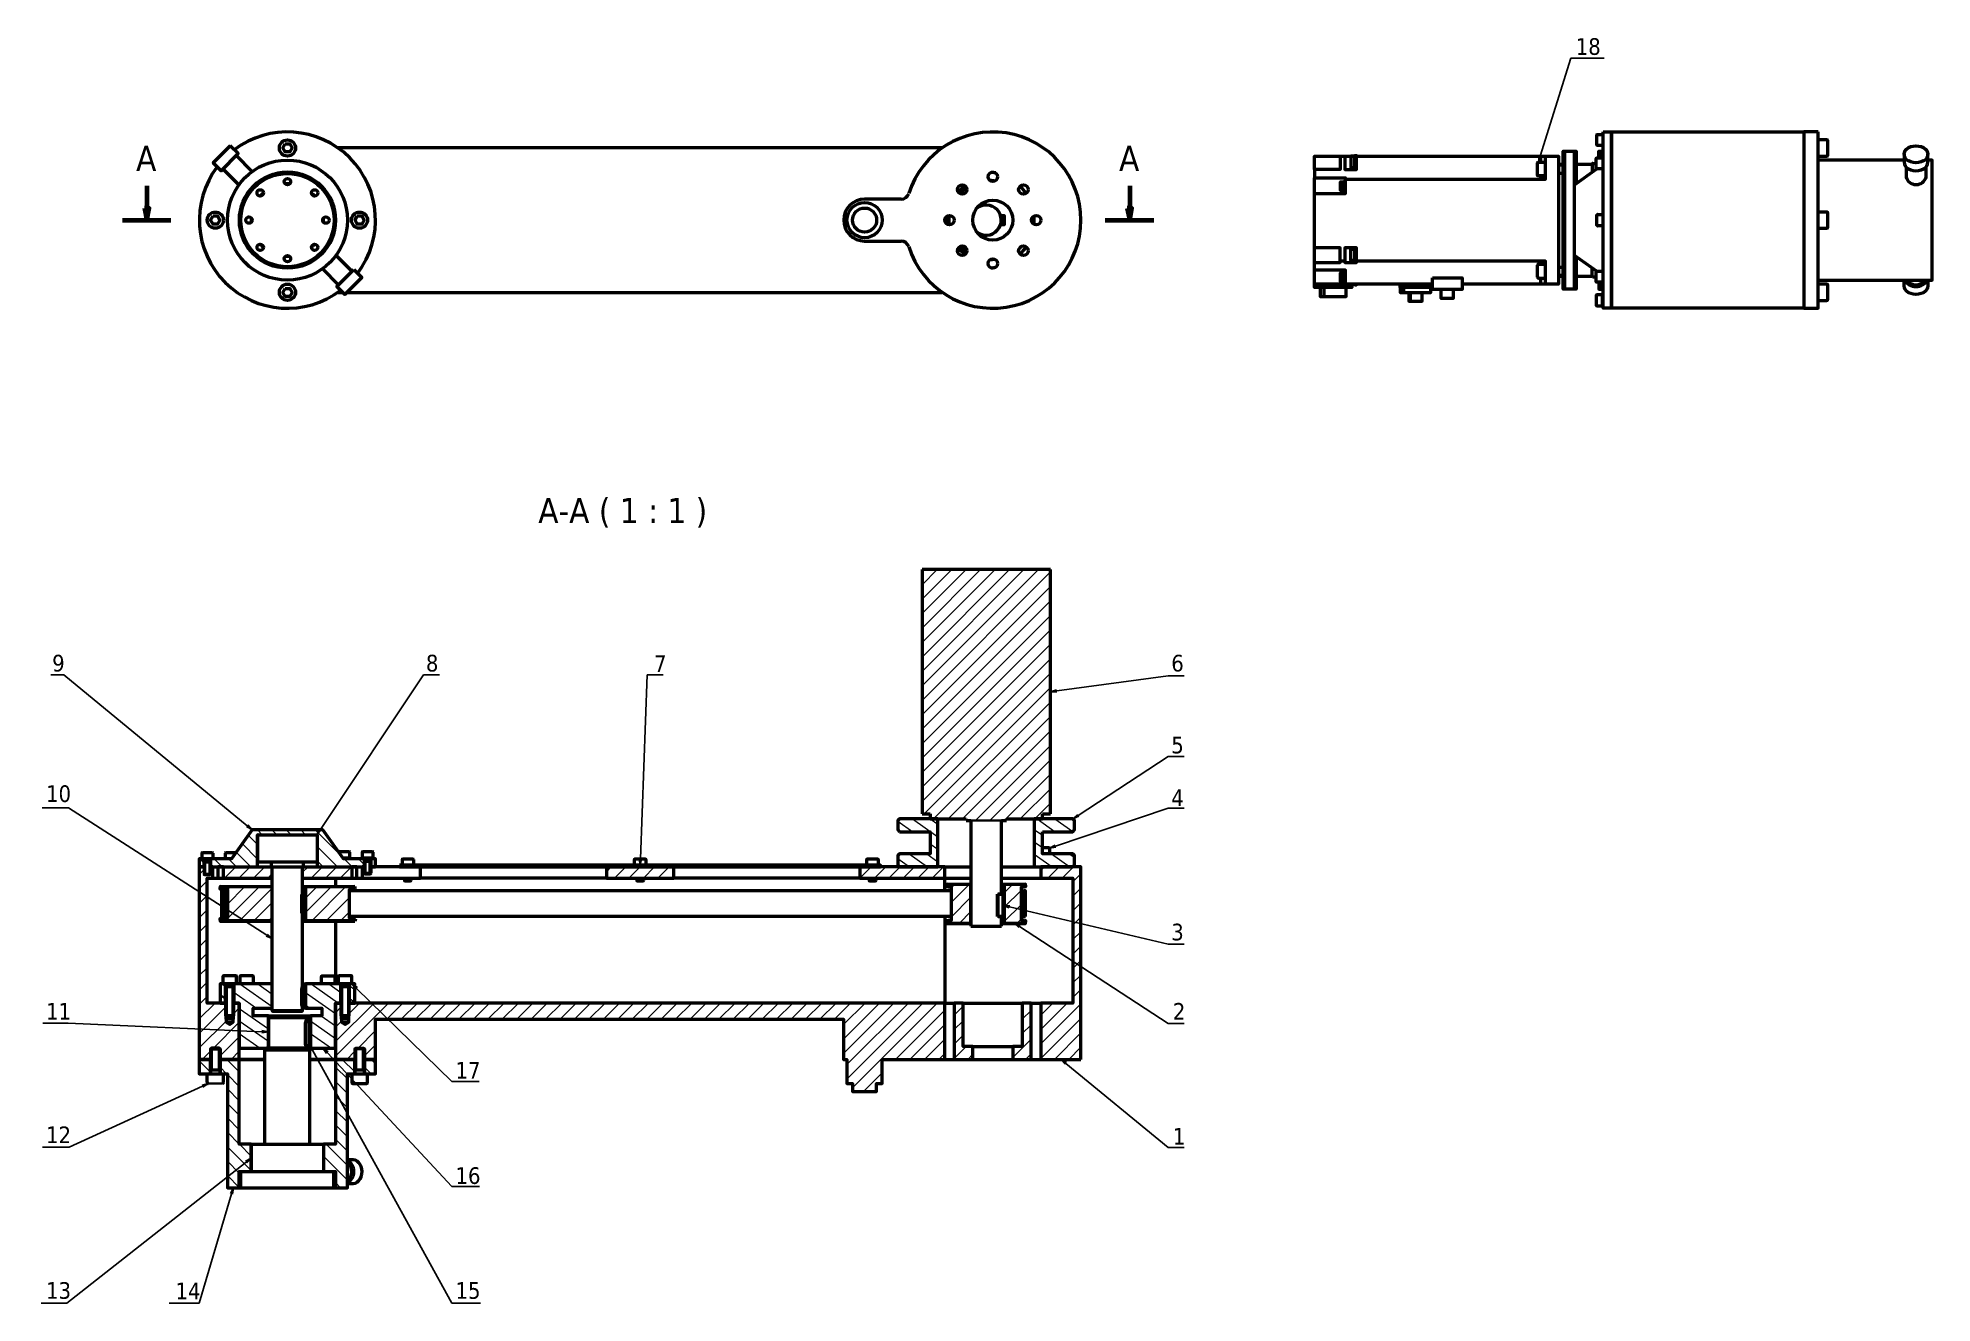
# Model space of a CAD drawing. Header units: millimetres. Extents: x 220 to 3754, y 460 to 2819.
import ezdxf
from ezdxf import colors
from ezdxf.entities.mleader import LeaderData, LeaderLine
from ezdxf.math import Vec2, Vec3

# ---------------------------------------------------------------- set-up
doc = ezdxf.new("R2010")
doc.units = ezdxf.units.MM
doc.layers.add('Nét mảnh', color=130, linetype='Continuous', lineweight=13)
doc.layers.add('Nét đậm', color=7, linetype='Continuous', lineweight=35)
doc.styles.add('PDF Tahoma', font='tahoma.ttf')
pattern_1 = [(45, (-56349.049, -12721.691), (-13.470384, 13.470384), [])]
pattern_2 = [(145, (-56349.049, -12721.691), (-10.926631, -15.6048464), [])]
pattern_3 = [(135, (-56349.049, -12721.691), (-13.470384, -13.470384), [])]

msp = doc.modelspace()

# ---------------------------------------------------------------- texts
at = {"layer": 'Nét đậm', "attachment_point": 4, "style": 'PDF Tahoma'}
for s, insert, char_height in [('18', (3089.1, 2802.3), 31.06), ('A', (403.6, 2594.2), 46.8), ('A', (2237.2, 2594.2), 46.8), ('A-A ( 1 : 1 )', (1153.8, 1933.4), 46.799), ('9', (247, 1652.8), 31.1), ('8', (944.2, 1652.8), 31.1), ('7', (1369.7, 1652.2), 31.1), ('6', (2334.6, 1652.8), 31.1), ('5', (2334.6, 1500.1), 31.1), ('10', (235.6, 1409.5), 31.06), ('4', (2334.6, 1402.1), 31.1), ('3', (2334.6, 1151.5), 31.1), ('11', (235.6, 1004), 31.06), ('2', (2337.5, 1004), 31.1), ('17', (999.4, 894), 31.06), ('12', (235.6, 773.8), 31.06), ('1', (2337.5, 771), 31.1), ('16', (999.4, 697.5), 31.06), ('13', (235.6, 483.3), 31.06), ('14', (477.1, 482.7), 31.06), ('15', (999.4, 483.3), 31.06)]:
    msp.add_mtext(s, dxfattribs=dict(at, insert=insert, char_height=char_height))

# ---------------------------------------------------------------- blocks, each defined once
blk = doc.blocks.new('_Open')
at = {"color": 0, "linetype": 'ByBlock', "lineweight": -2}
for p, q in [((-1, 0.17), (0, 0)), ((-1, -0.17), (0, 0)), ((0, 0), (-1, 0))]:
    blk.add_line(p, q, dxfattribs=at)

# ---------------------------------------------------------------- hatches: boundary and pattern name
at = {"layer": 'Nét mảnh', "true_color": 0x58ba48}
h = msp.add_hatch(dxfattribs=at)
h.set_pattern_fill('ANSI31', color=85, scale=6)
h.set_pattern_definition(pattern_1)
h.paths.add_polyline_path([(2109.1, 1827.6), (1869.8, 1827.6), (1869.8, 1371.9), (1884.6, 1371.9), (1884.6, 1362.8), (1951.9, 1362.8), (1951.9, 1359.9), (1961, 1359.9), (2017.9, 1359.9), (2027, 1359.9), (2027, 1362.8), (2094.3, 1362.8), (2094.3, 1371.9), (2109.1, 1371.9)])
h = msp.add_hatch(dxfattribs=at)
h.set_pattern_fill('ANSI31', color=85, scale=6, angle=100)
h.set_pattern_definition(pattern_2)
h.paths.add_polyline_path([(1884.6, 1338.9), (1884.6, 1297.3), (1827.7, 1297.3), (1824.8, 1294.4), (1824.8, 1276.2), (1827.7, 1273.4), (1899.4, 1273.4), (1899.4, 1362.8), (1827.7, 1362.8), (1824.8, 1359.9), (1824.8, 1342.3), (1827.7, 1338.9)])
h.paths.add_polyline_path([(2150.7, 1338.9), (2154.1, 1342.3), (2154.1, 1359.9), (2150.7, 1362.8), (2078.9, 1362.8), (2078.9, 1273.4), (2150.7, 1273.4), (2154.1, 1276.2), (2154.1, 1294.4), (2150.7, 1297.3), (2094.3, 1297.3), (2094.3, 1338.9)])
h = msp.add_hatch(dxfattribs=at)
h.set_pattern_fill('ANSI31', color=85, scale=6, angle=90)
h.set_pattern_definition(pattern_3)
h.paths.add_polyline_path([(581.3, 1288.2), (542.9, 1288.2, 0.413935), (542.6, 1287.9), (542.6, 1273.4), (630.3, 1273.4), (630.3, 1333.2), (631.5, 1333.2), (740.3, 1333.2), (741.4, 1333.2), (741.4, 1273.4), (829.7, 1273.4), (829.7, 1288.2), (790.4, 1288.2), (751.7, 1342.3), (620.1, 1342.3)])
h = msp.add_hatch(dxfattribs=at)
h.set_pattern_fill('ANSI31', color=85, scale=6, angle=90)
h.set_pattern_definition(pattern_3)
h.paths.add_polyline_path([(521.5, 1273.4), (530.6, 1273.4), (530.6, 1287.9, 0.414453), (530.4, 1288.2), (526.1, 1288.2), (521.5, 1288.2)])
h = msp.add_hatch(dxfattribs=at)
h.set_pattern_fill('ANSI31', color=85, scale=6)
h.set_pattern_definition(pattern_1)
h.paths.add_polyline_path([(572.2, 989.1), (570.5, 989.1), (570.5, 1019.3), (560.3, 1019.3), (536.3, 1019.3), (536.3, 1227.2), (521.5, 1236.6), (521.5, 914.5), (542.6, 914.5), (542.6, 933.9), (544.3, 935.6), (551.1, 935.6), (558.6, 935.6), (560.3, 933.9), (560.3, 914.5), (596.1, 914.5), (596.1, 1019.3), (585.9, 1019.3), (585.9, 989.1), (584.2, 989.1), (584.2, 983.4), (578.5, 979.4), (572.2, 983.4)])
h.paths.add_polyline_path([(536.3, 1252.3), (545.4, 1252.3), (545.4, 1273.4), (543.2, 1273.4), (542.6, 1272.8), (542.6, 1259.7), (540.9, 1258.5), (531.8, 1258.5), (530.6, 1259.7), (530.6, 1273.4), (521.5, 1273.4), (521.5, 1236.6), (536.3, 1227.2)])
h.paths.add_polyline_path([(657.7, 1273.4), (656, 1273.4), (630.3, 1273.4), (566.5, 1273.4), (566.5, 1252.3), (657.7, 1252.3)])
h.paths.add_polyline_path([(805.8, 1273.4), (741.4, 1273.4), (715.8, 1273.4), (714.1, 1273.4), (714.1, 1252.3), (805.8, 1252.3)])
h = msp.add_hatch(dxfattribs=at)
h.set_pattern_fill('ANSI31', color=85, scale=6, angle=90)
h.set_pattern_definition(pattern_3)
h.paths.add_polyline_path([(850.2, 1288.2), (841.7, 1288.2), (841.7, 1273.4), (850.2, 1273.4)])
h = msp.add_hatch(dxfattribs=at)
h.set_pattern_fill('ANSI31', color=85, scale=6, angle=90)
h.set_pattern_definition(pattern_3)
h.paths.add_polyline_path([(1792.4, 1276.2), (895.2, 1276.2), (895.2, 1273.4), (1792.4, 1273.4)])
h = msp.add_hatch(dxfattribs=at)
h.set_pattern_fill('ANSI31', color=85, scale=6)
h.set_pattern_definition(pattern_1)
h.paths.add_polyline_path([(1406.7, 1252.3), (1406.7, 1273.4), (1280.8, 1273.4), (1280.8, 1252.3)])
h = msp.add_hatch(dxfattribs=at)
h.set_pattern_fill('ANSI31', color=85, scale=6)
h.set_pattern_definition(pattern_1)
h.paths.add_polyline_path([(1753.6, 1273.4), (1753.6, 1252.3), (1912, 1252.3), (1912, 1273.4)])
h.paths.add_polyline_path([(2166, 1273.4), (2091.4, 1273.4), (2091.4, 1252.3), (2151.2, 1252.3), (2151.2, 1019.3), (2091.4, 1019.3), (2091.4, 914.5), (2166, 914.5)])
h = msp.add_hatch(dxfattribs=at)
h.set_pattern_fill('ANSI31', color=85, scale=6)
h.set_pattern_definition(pattern_1)
h.paths.add_polyline_path([(801.8, 1231.2), (806.2, 1231.2), (812.6, 1232.3), (811.5, 1236.9), (805.8, 1235.8), (719.8, 1235.8), (719.8, 1173.1), (805.8, 1173.1), (811.5, 1172), (812.6, 1176.5), (806.2, 1177.7), (801.8, 1177.7)])
h.paths.add_polyline_path([(657.7, 1235.8), (566, 1235.8), (560.3, 1236.9), (559.7, 1232.3), (566, 1231.2), (573.9, 1231.2), (573.9, 1203.5), (622.1, 1173.1), (657.7, 1173.1)])
h.paths.add_polyline_path([(573.9, 1203.5), (573.9, 1177.7), (565.4, 1177.7), (559.7, 1176.5), (560.3, 1172), (566, 1173.1), (622.1, 1173.1)])
h = msp.add_hatch(dxfattribs=at)
h.set_pattern_fill('ANSI31', color=85, scale=6)
h.set_pattern_definition(pattern_1)
h.paths.add_polyline_path([(1961, 1240.3), (1919.4, 1240.3), (1916, 1240.9), (1914.8, 1236.9), (1918.8, 1235.8), (1923.9, 1235.8), (1923.9, 1173.1), (1918.8, 1173.1), (1914.8, 1172.5), (1916, 1168), (1919.4, 1168.5), (1961, 1168.5)])
h.paths.add_polyline_path([(2055, 1235.8), (2060.1, 1235.8), (2063.5, 1236.9), (2062.9, 1240.9), (2059.5, 1240.3), (2023.1, 1240.3), (2023.1, 1168.5), (2059.5, 1168.5), (2062.9, 1168), (2063.5, 1172.5), (2060.1, 1173.1), (2059.5, 1173.1), (2055, 1173.1)])
h = msp.add_hatch(dxfattribs=at)
h.set_pattern_fill('ANSI31', color=85, scale=6, angle=90)
h.set_pattern_definition(pattern_3)
h.paths.add_polyline_path([(566, 1208.5), (563.1, 1210.3), (563.1, 1180.5), (566, 1180.5)])
h = msp.add_hatch(dxfattribs=at)
h.set_pattern_fill('ANSI31', color=85, scale=6, angle=100)
h.set_pattern_definition(pattern_2)
h.paths.add_polyline_path([(657.7, 1055.2), (591, 1055.2), (588.2, 1055.2), (585.9, 1053.5), (585.9, 1019.3), (596.1, 1019.3), (596.1, 935.6), (646.8, 935.6), (650.3, 935.6), (650.3, 992), (650.3, 995.4), (621.8, 995.4), (621.8, 1010.2), (657.7, 1010.2)])
h = msp.add_hatch(dxfattribs=at)
h.set_pattern_fill('ANSI31', color=85, scale=6, angle=100)
h.set_pattern_definition(pattern_2)
h.paths.add_polyline_path([(785.8, 1054.9, 0.411649), (785.5, 1055.2), (780.7, 1055.2), (719.8, 1055.2), (719.8, 1010.2), (749.9, 1010.2), (749.9, 995.4), (728.9, 995.4), (728.9, 935.6), (775.6, 935.6), (775.6, 1019.3), (785.8, 1019.3)])
h.paths.add_polyline_path([(811.5, 1055.2), (806.3, 1055.2), (801.5, 1055.2, 0.416978), (801.2, 1054.9), (801.2, 1019.3), (810.9, 1019.3), (811.5, 1019.9)])
h = msp.add_hatch(dxfattribs=at)
h.set_pattern_fill('ANSI31', color=85, scale=6)
h.set_pattern_definition(pattern_1)
h.paths.add_polyline_path([(850.2, 989.1), (862.5, 989.1), (836.7, 1019.3), (801.2, 1019.3), (801.2, 996.5), (801.2, 989.1), (799.5, 989.1), (799.5, 983.4), (793.8, 979.4), (787.5, 983.4), (787.5, 989.1), (785.8, 989.1), (785.8, 1019.3), (775.6, 1019.3), (775.6, 935.6), (775.6, 914.5), (811.5, 914.5), (811.5, 933.9), (813.2, 935.6), (820.6, 935.6), (827.4, 935.6), (829.7, 933.9), (829.7, 914.5), (850.2, 914.5)])
h.paths.add_polyline_path([(801.2, 996.5), (799.5, 995.4), (799.5, 989.1), (801.2, 989.1)], flags=17)
h.paths.add_polyline_path([(787.5, 995.4), (785.8, 996.5), (785.8, 989.1), (787.5, 989.1)], flags=17)
h.paths.add_polyline_path([(1912, 1019.3), (836.7, 1019.3), (862.5, 989.1), (1723.4, 989.1), (1723.4, 914.5), (1729.7, 914.5), (1729.7, 869.5), (1740, 869.5), (1740, 854.7), (1785, 854.7), (1785, 869.5), (1795.2, 869.5), (1795.2, 914.5), (1912, 914.5)])
h = msp.add_hatch(dxfattribs=at)
h.set_pattern_fill('ANSI31', color=85, scale=6)
h.set_pattern_definition(pattern_1)
h.paths.add_polyline_path([(2056.7, 938.4), (2039, 938.4), (2039, 914.5), (2073.2, 914.5), (2073.2, 1019.3), (2056.7, 1019.3)])
h.paths.add_polyline_path([(1946.2, 1019.3), (1929.6, 1019.3), (1929.6, 914.5), (1964.4, 914.5), (1964.4, 938.4), (1946.2, 938.4)])
h = msp.add_hatch(dxfattribs=at)
h.set_pattern_fill('ANSI31', color=85, scale=6, angle=90)
h.set_pattern_definition(pattern_3)
h.paths.add_polyline_path([(573.9, 887.7), (573.9, 675.2), (596.1, 675.2), (596.1, 705.4), (599, 705.4), (618.4, 705.4), (618.4, 756.1), (596.1, 756.1), (596.1, 914.5), (560.3, 914.5), (560.3, 888, 0.414297), (560.5, 887.7), (560.8, 887.7), (566.5, 887.7)])
h.paths.add_polyline_path([(521.5, 887.7), (536.3, 887.7), (542.3, 887.7, 0.414289), (542.6, 888), (542.6, 914.5), (521.5, 914.5)])
h.paths.add_polyline_path([(753.4, 705.4), (772.7, 705.4), (775.6, 705.4), (775.6, 675.2), (797.8, 675.2), (797.8, 887.7), (805.8, 887.7), (811.2, 887.7, 0.414097), (811.5, 888), (811.5, 914.5), (775.6, 914.5), (775.6, 756.1), (753.4, 756.1)])
h.paths.add_polyline_path([(850.2, 914.5), (829.7, 914.5), (829.7, 888, 0.414172), (830, 887.7), (835.4, 887.7), (850.2, 887.7)])
at = {"layer": 'Nét đậm', "transparency": 33554559}
for points in [[(419, 2501.5), (419, 2501.5), (423.5, 2479.2), (428.1, 2501.5)], [(2252.6, 2501.5), (2252.6, 2501.5), (2257.2, 2479.2), (2261.2, 2501.5)]]:
    msp.add_hatch(color=256, dxfattribs=at).paths.add_polyline_path(points)
at = {"layer": 'Nét đậm', "true_color": 0x58ba48}
h = msp.add_hatch(dxfattribs=at)
h.set_pattern_fill('ANSI31', color=85, scale=6, angle=90)
h.set_pattern_definition(pattern_3)
h.paths.add_polyline_path([(2062.4, 1228.4), (2059.5, 1228.4), (2059.5, 1180.5), (2062.4, 1180.5)])
h = msp.add_hatch(dxfattribs=at)
h.set_pattern_fill('ANSI31', color=85, scale=6, angle=100)
h.set_pattern_definition(pattern_2)
h.paths.add_polyline_path([(560.3, 1019.3), (570.5, 1019.3), (570.5, 1054.9, 0.414163), (570.2, 1055.2), (565.4, 1055.2), (560.3, 1055.2)])

# ---------------------------------------------------------------- linework, layer by layer
at = {"layer": 'Nét đậm', "lineweight": 50}
for p, q in [((2109.1, 1827.6), (1869.8, 1827.6)), ((1869.8, 1827.6), (1869.8, 1371.9)), ((2109.1, 1371.9), (2109.1, 1827.6)), ((1869.8, 1371.9), (1884.6, 1371.9)), ((1884.6, 1371.9), (1884.6, 1362.8)), ((1884.6, 1362.8), (1951.9, 1362.8)), ((1951.9, 1362.8), (1951.9, 1359.9)), ((1951.9, 1359.9), (1961, 1359.9)), ((1961, 1359.9), (1961, 1162.8)), ((2017.9, 1222.7), (2017.9, 1359.9)), ((2017.9, 1359.9), (2027, 1359.9)), ((2027, 1359.9), (2027, 1362.8)), ((2027, 1362.8), (2094.3, 1362.8)), ((2094.3, 1362.8), (2094.3, 1371.9)), ((2094.3, 1371.9), (2109.1, 1371.9)), ((811.5, 1236.9), (805.8, 1235.8)), ((812.6, 1232.3), (811.5, 1236.9)), ((805.8, 1235.8), (719.8, 1235.8)), ((719.8, 1235.8), (719.8, 1173.1)), ((806.2, 1231.2), (812.6, 1232.3)), ((2010.5, 1221.5), (2010.5, 1222.7)), ((2010.5, 1222.7), (2017.9, 1222.7)), ((2010.5, 1213.5), (2010.5, 1221.5)), ((2010.5, 1189.6), (2010.5, 1213.5)), ((2011.7, 1213.5), (2011.7, 1222.7)), ((2011.7, 1189.6), (2011.7, 1213.5)), ((2021.3, 1213.5), (2021.3, 1222.7)), ((2021.3, 1222.7), (2022.5, 1221.5)), ((2021.3, 1189.6), (2021.3, 1213.5)), ((2022.5, 1221.5), (2022.5, 1213.5)), ((2022.5, 1213.5), (2022.5, 1189.6)), ((719.8, 1173.1), (805.8, 1173.1)), ((805.8, 1173.1), (811.5, 1172)), ((811.5, 1172), (805.8, 1173.1)), ((806.2, 1177.7), (812.6, 1176.5)), ((812.6, 1176.5), (811.5, 1172)), ((2010.5, 1181.6), (2010.5, 1189.6)), ((2010.5, 1180.5), (2010.5, 1181.6)), ((2017.9, 1180.5), (2010.5, 1180.5)), ((2011.7, 1180.5), (2011.7, 1189.6)), ((2011.7, 1180.5), (2021.3, 1180.5)), ((2017.9, 1162.8), (2017.9, 1180.5)), ((2021.3, 1180.5), (2021.3, 1189.6)), ((2022.5, 1181.6), (2021.3, 1180.5)), ((2022.5, 1189.6), (2022.5, 1181.6)), ((1961, 1162.8), (2017.9, 1162.8))]:
    msp.add_line(p, q, dxfattribs=at)
at = {"layer": 'Nét đậm'}
for p, q in [((1961, 1359.9), (2017.9, 1359.9)), ((782.4, 1301.8), (782.1, 1301.8)), ((806.2, 1231.2), (805.8, 1231.2)), ((2059.5, 1173.1), (2060.1, 1173.1)), ((538.3, 869.5), (564.5, 869.5))]:
    msp.add_line(p, q, dxfattribs=at)
at = {"layer": 'Nét đậm', "lineweight": 50}
for points in [[(579.1, 2617.7), (547.2, 2585.8), (562, 2571), (593.9, 2602.9)], [(681.6, 2621.1), (690.1, 2621.1), (694.7, 2613.7), (690.1, 2606.3), (681.6, 2606.3), (677, 2613.7)], [(3140.4, 2643.3), (3155.8, 2643.3), (3155.8, 2314.6), (3140.4, 2314.6)], [(3155.8, 2643.3), (3514.7, 2643.3), (3514.7, 2314.6), (3155.8, 2314.6)], [(3541.4, 2643.3), (3514.7, 2643.3), (3514.7, 2314.6), (3541.4, 2314.6)], [(3701.5, 2601.7), (3702.1, 2605.1), (3703.8, 2608.6), (3706, 2611.4), (3710, 2614.2), (3714, 2616), (3718.6, 2617.1), (3723.7, 2617.7), (3728.8, 2617.1), (3733.4, 2616), (3737.9, 2614.2), (3741.4, 2611.4), (3744.2, 2608.6), (3745.4, 2605.1), (3745.9, 2601.7), (3745.4, 2598.3), (3744.2, 2594.9), (3741.4, 2591.5), (3737.9, 2589.2), (3733.4, 2587.5), (3728.8, 2586.3), (3723.7, 2585.8), (3718.6, 2586.3), (3714, 2587.5), (3710, 2589.2), (3706, 2591.5), (3703.8, 2594.9), (3702.1, 2598.3)], [(547.2, 2486.7), (555.7, 2486.7), (559.7, 2479.2), (555.7, 2471.3), (547.2, 2471.3), (542.6, 2479.2)], [(816, 2486.7), (824.6, 2486.7), (829.1, 2479.2), (824.6, 2471.3), (816, 2471.3), (812, 2479.2)], [(2021.3, 2487.8), (2022.5, 2486.7), (2022.5, 2471.3), (2021.3, 2470.1)], [(809.8, 2387), (824.6, 2372.2), (792.7, 2340.3), (777.9, 2355.1)], [(2822, 2371.6), (2877.2, 2371.6), (2877.2, 2349.4), (2822, 2349.4)], [(681.6, 2351.7), (690.1, 2351.7), (694.7, 2344.2), (690.1, 2336.8), (681.6, 2336.8), (677, 2344.2)], [(1827.7, 1338.9), (1884.6, 1338.9), (1884.6, 1297.3), (1827.7, 1297.3), (1824.8, 1294.4), (1824.8, 1276.2), (1827.7, 1273.4), (1899.4, 1273.4), (1899.4, 1362.8), (1827.7, 1362.8), (1824.8, 1359.9), (1824.8, 1342.3)], [(2094.3, 1338.9), (2150.7, 1338.9), (2154.1, 1342.3), (2154.1, 1359.9), (2150.7, 1362.8), (2078.9, 1362.8), (2078.9, 1273.4), (2150.7, 1273.4), (2154.1, 1276.2), (2154.1, 1294.4), (2150.7, 1297.3), (2094.3, 1297.3)], [(566.5, 1252.3), (566.5, 1273.4), (556.3, 1273.4), (556.3, 1252.3)], [(805.8, 1273.4), (805.8, 1252.3), (815.5, 1252.3), (815.5, 1273.4)], [(850.2, 1273.4), (850.2, 1288.2), (841.7, 1288.2), (841.7, 1273.4)], [(895.2, 1276.2), (895.2, 1273.4), (1792.4, 1273.4), (1792.4, 1276.2)], [(1406.7, 1252.3), (1406.7, 1273.4), (1280.8, 1273.4), (1280.8, 1252.3)], [(1753.6, 1273.4), (1753.6, 1252.3), (1912, 1252.3), (1912, 1273.4)], [(2166, 914.5), (2166, 1273.4), (2091.4, 1273.4), (2091.4, 1252.3), (2151.2, 1252.3), (2151.2, 1019.3), (2091.4, 1019.3), (2091.4, 914.5)], [(542.6, 1259.7), (540.9, 1258.5), (531.8, 1258.5), (530.6, 1259.7)], [(841.7, 1261.4), (839.9, 1259.7), (830.8, 1259.7), (829.7, 1261.4)], [(916.3, 1247.7), (915.1, 1246.6), (905.5, 1246.6), (904.3, 1247.7)], [(1349.8, 1247.7), (1348.6, 1246.6), (1338.9, 1246.6), (1337.8, 1247.7)], [(1783.2, 1247.7), (1782.1, 1246.6), (1772.4, 1246.6), (1771.3, 1247.7)], [(566, 1228.4), (563.1, 1228.4), (563.1, 1180.5), (566, 1180.5)], [(718.6, 1192.5), (718.6, 1185.1), (717.5, 1183.4), (717.5, 1192.5), (717.5, 1216.4), (717.5, 1225.5), (718.6, 1224.4), (718.6, 1216.4)], [(2062.4, 1180.5), (2062.4, 1228.4), (2059.5, 1228.4), (2059.5, 1180.5)], [(1929.6, 1019.3), (1929.6, 914.5), (1964.4, 914.5), (1964.4, 938.4), (1946.2, 938.4), (1946.2, 1019.3)], [(2073.2, 914.5), (2073.2, 1019.3), (2056.7, 1019.3), (2056.7, 938.4), (2039, 938.4), (2039, 914.5)], [(727.7, 932.1), (724.9, 935.6), (650.3, 935.6), (646.8, 935.6), (644, 932.1)], [(644, 914.5), (596.1, 914.5)], [(775.6, 914.5), (727.7, 914.5)]]:
    msp.add_lwpolyline(points, close=True, dxfattribs=at)
for points in [[(3140.4, 2618.2), (3129.9, 2618.2, -0.414214), (3128.4, 2619.6), (3128.4, 2637.3, -0.414214), (3129.9, 2638.7), (3140.4, 2638.7)], [(3541.4, 2598.3), (3557.7, 2598.3, 0.414214), (3559.1, 2599.7), (3559.1, 2627.1, 0.414214), (3557.7, 2628.5), (3541.4, 2628.5)], [(3032.8, 2561.3), (3019.4, 2561.3, -0.414214), (3017.9, 2562.7), (3017.9, 2585.5, -0.414214), (3019.4, 2586.9), (3032.8, 2586.9)], [(3140.4, 2574.4), (3128.7, 2574.4, -0.414214), (3127.3, 2575.8), (3127.3, 2593.5, -0.414214), (3128.7, 2594.9), (3130.2, 2594.9), (3140.4, 2594.9)], [(3741.9, 2577.2), (3741.9, 2558.4, -0.762019), (3706, 2558.4), (3706, 2577.2)], [(3140.4, 2468.4), (3129.9, 2468.4, -0.414214), (3128.4, 2469.8), (3128.4, 2488.1, -0.414214), (3129.9, 2489.5), (3140.4, 2489.5)], [(3541.4, 2463.9), (3557.7, 2463.9, 0.414214), (3559.1, 2465.3), (3559.1, 2492.6, 0.414214), (3557.7, 2494.1), (3541.4, 2494.1)], [(3140.4, 2363), (3128.7, 2363, -0.414214), (3127.3, 2364.5), (3127.3, 2382.1, -0.414214), (3128.7, 2383.6), (3140.4, 2383.6)], [(3541.4, 2329.4), (3557.7, 2329.4, 0.414214), (3559.1, 2330.8), (3559.1, 2358.2, 0.414214), (3557.7, 2359.6), (3541.4, 2359.6)], [(1333.2, 1276.2), (1333.2, 1286.7, -0.414214), (1334.7, 1288.2), (1352.8, 1288.2, -0.414214), (1354.3, 1286.7), (1354.3, 1276.2)], [(1766.7, 1276.2), (1766.7, 1286.7, -0.414214), (1768.2, 1288.2), (1786.3, 1288.2, -0.414214), (1787.8, 1286.7), (1787.8, 1276.2)], [(650.3, 992), (650.3, 935.6), (650.3, 995.4), (621.8, 995.4), (621.8, 1010.2), (657.7, 1010.2), (657.7, 1055.2), (591, 1055.2), (591, 1068.5, 0.414214), (589.5, 1070), (566.9, 1070, 0.414214), (565.4, 1068.5), (565.4, 1055.2)], [(622.3, 1055.2), (622.3, 1068.5, 0.414214), (620.8, 1070), (598.8, 1070, 0.414214), (597.3, 1068.5), (597.3, 1055.2)], [(749.4, 1055.2), (749.4, 1068.5, -0.414214), (750.9, 1070), (772.9, 1070, -0.414214), (774.4, 1068.5), (774.4, 1055.2)], [(801.2, 996.5), (799.5, 995.4), (787.5, 995.4), (785.8, 996.5), (801.2, 996.5), (801.2, 1054.9), (801.2, 1019.3), (811.5, 1019.3), (811.5, 1055.2), (806.3, 1055.2), (806.3, 1068.5, 0.414214), (804.8, 1070), (782.2, 1070, 0.414214), (780.7, 1068.5), (780.7, 1055.2)]]:
    msp.add_lwpolyline(points, format="xyb", dxfattribs=at)
for points in [[(620.1, 2569.8), (591, 2599.4)], [(1906.9, 2613.7), (780.7, 2613.7)], [(2649.4, 2598.3), (2649.4, 2573.2), (2601.5, 2573.2), (2601.5, 2557.9), (2659.6, 2557.9), (2659.6, 2555.6), (3024.2, 2555.6), (3024.2, 2557.9), (3024.2, 2561.3)], [(2601.5, 2573.2), (2601.5, 2585.2), (2601.5, 2598.3), (2649.4, 2598.3), (2658.5, 2598.3), (2673.3, 2598.3), (2677.3, 2598.3), (2669.3, 2598.3), (2669.3, 2577.2), (2677.3, 2577.2)], [(2658.5, 2598.3), (2658.5, 2573.2), (2673.3, 2573.2), (2680.2, 2573.2), (2680.2, 2598.3)], [(2673.3, 2598.3), (2673.3, 2598.3)], [(2680.2, 2576.7), (2677.3, 2576.7), (2677.3, 2599.4), (2680.2, 2599.4), (2680.2, 2598.3), (3024.2, 2598.3), (3032.8, 2598.3), (3056.7, 2598.3), (3056.7, 2577.8), (3056.7, 2380.1), (3056.7, 2359.6), (3032.8, 2359.6), (3024.2, 2359.6), (2877.2, 2359.6)], [(3024.2, 2586.9), (3024.2, 2598.3)], [(3024.2, 2555.6), (3032.8, 2555.6), (3032.8, 2577.8), (3032.8, 2598.3)], [(3056.7, 2583.5), (3065.8, 2583.5)], [(3056.7, 2581.8), (3065.8, 2581.8)], [(3089.7, 2410.9), (3089.7, 2350.5), (3086.9, 2350.5), (3068.6, 2350.5), (3065.8, 2350.5), (3065.8, 2607.4), (3068.6, 2607.4), (3086.9, 2607.4), (3089.7, 2607.4), (3089.7, 2547)], [(3068.6, 2350.5), (3068.6, 2607.4)], [(3086.9, 2544.8), (3086.9, 2607.4)], [(3089.7, 2583.5), (3119.9, 2583.5), (3119.9, 2568.7)], [(3120.8, 2584.6), (3127.3, 2584.6)], [(3131.9, 2594.9), (3131.9, 2607.4), (3134.7, 2607.4), (3140.4, 2607.4)], [(3134.7, 2594.9), (3134.7, 2607.4)], [(3541.4, 2367), (3753.9, 2367), (3753.9, 2590.9), (3745.9, 2590.9)], [(3701.5, 2590.9), (3541.4, 2590.9)], [(3701.5, 2601.7), (3701.5, 2586.9), (3702.1, 2583.5), (3703.8, 2580.1), (3706, 2576.7), (3710, 2574.4), (3714, 2572.7), (3718.6, 2571.5), (3723.7, 2571), (3728.8, 2571.5), (3733.4, 2572.7), (3737.9, 2574.4), (3741.4, 2576.7), (3744.2, 2580.1), (3745.4, 2583.5), (3745.9, 2586.9), (3745.9, 2601.7)], [(595, 2544.8), (565.4, 2574.4)], [(2601.5, 2528.8), (2601.5, 2542.5), (2601.5, 2557.9)], [(3032.8, 2359.6), (3032.8, 2380.1), (3032.8, 2402.3), (3024.2, 2402.3), (2680.2, 2402.3), (2680.2, 2410.3), (2680.2, 2417.7), (2680.2, 2427.4), (2673.3, 2427.4), (2658.5, 2427.4), (2658.5, 2402.3), (2649.4, 2402.3), (2649.4, 2427.4), (2601.5, 2427.4), (2601.5, 2528.8), (2659.6, 2528.8), (2659.6, 2555.6)], [(2656.2, 2533.9), (2650.5, 2533.9), (2650.5, 2550.5), (2656.2, 2550.5)], [(2658.5, 2533.4), (2656.2, 2533.4), (2656.2, 2551), (2658.5, 2551)], [(2659.6, 2533.4), (2658.5, 2533.4), (2658.5, 2551.6), (2659.6, 2551.6)], [(2673.3, 2573.2), (2673.3, 2577.2)], [(3024.2, 2556.7), (3032.8, 2556.7)], [(3056.7, 2566.4), (3065.8, 2566.4)], [(3129, 2383), (3086.9, 2413.2), (3086.9, 2544.8), (3128.3, 2574.4)], [(1830.5, 2518), (1762.2, 2518)], [(2016.2, 2487.8), (2023.1, 2487.8), (2023.1, 2470.1), (2016.2, 2470.1)], [(1762.2, 2439.9), (1830.5, 2439.9)], [(806.3, 2383.6), (776.7, 2413.2)], [(2601.5, 2400.1), (2601.5, 2415.4), (2601.5, 2427.4)], [(2677.3, 2403.5), (2669.3, 2403.5), (2669.3, 2424.6), (2677.3, 2424.6)], [(2673.3, 2424.6), (2673.3, 2427.4)], [(2673.3, 2403.5), (2673.3, 2400.1)], [(2680.2, 2402.9), (2677.3, 2402.9), (2677.3, 2425.1), (2680.2, 2425.1)], [(3086.9, 2350.5), (3086.9, 2413.2)], [(781.3, 2358.5), (751.7, 2388.1)], [(2659.6, 2359.6), (2659.6, 2384.7), (2659.6, 2385.8), (2601.5, 2385.8), (2601.5, 2400.1), (2649.4, 2400.1), (2649.4, 2402.3)], [(2822, 2359.6), (2659.6, 2359.6), (2601.5, 2359.6), (2601.5, 2372.7), (2601.5, 2385.8)], [(2656.2, 2364.2), (2650.5, 2364.2), (2650.5, 2380.7), (2656.2, 2380.7)], [(2658.5, 2363.6), (2656.2, 2363.6), (2656.2, 2381.3), (2658.5, 2381.3)], [(2658.5, 2402.3), (2658.5, 2400.1), (2673.3, 2400.1), (2680.2, 2400.1), (2680.2, 2402.3)], [(2659.6, 2363.6), (2658.5, 2363.6), (2658.5, 2381.8), (2659.6, 2381.8)], [(3017.9, 2372.4), (3017.9, 2395.2)], [(3019.4, 2396.7), (3032.8, 2396.7)], [(3019.4, 2371), (3032.8, 2371)], [(3024.2, 2402.3), (3024.2, 2400.1), (3024.2, 2396.7)], [(3024.2, 2401.2), (3032.8, 2401.2)], [(3024.2, 2359.6), (3024.2, 2371)], [(3056.7, 2391.5), (3065.8, 2391.5)], [(3056.7, 2376.1), (3065.8, 2376.1)], [(3056.7, 2374.4), (3065.8, 2374.4)], [(3089.7, 2374.4), (3119.9, 2374.4), (3119.9, 2389.2)], [(3120.8, 2373.3), (3127.3, 2373.3)], [(780.7, 2344.2), (788.7, 2344.2)], [(796.7, 2344.2), (1906.9, 2344.2)], [(2671.6, 2359.6), (2671.6, 2353.4), (2601.5, 2353.4), (2601.5, 2359.6)], [(2612.4, 2353.4), (2612.4, 2336.8), (2619.8, 2336.8), (2619.8, 2353.4)], [(2619.8, 2336.8), (2660.8, 2336.8), (2660.8, 2353.4)], [(2677.3, 2359.6), (2677.3, 2358.5), (2680.2, 2358.5), (2680.2, 2359.6)], [(2761, 2359.6), (2761, 2353.9), (2768.4, 2353.9), (2768.4, 2359.6)], [(2761.6, 2353.9), (2761.6, 2344.2), (2768.4, 2344.2), (2768.4, 2353.9), (2819.1, 2353.9), (2819.1, 2359.6)], [(2768.4, 2344.2), (2819.1, 2344.2), (2819.1, 2353.9)], [(2777.6, 2344.2), (2777.6, 2327.7), (2781, 2327.7), (2781, 2344.2)], [(2781, 2327.7), (2802.6, 2327.7), (2802.6, 2344.2)], [(2860.2, 2349.4), (2860.2, 2332.9), (2837.9, 2332.9), (2837.9, 2349.4)], [(3131.9, 2363), (3131.9, 2350.5), (3134.7, 2350.5), (3140.4, 2350.5)], [(3134.7, 2350.5), (3134.7, 2363)], [(3139.3, 2335.7), (3140.4, 2335.7)], [(3745.9, 2367), (3745.9, 2356.2), (3745.4, 2352.8), (3744.2, 2349.4), (3741.4, 2346.5), (3737.9, 2343.7), (3733.4, 2342), (3728.8, 2340.8), (3723.7, 2340.3), (3718.6, 2340.8), (3714, 2342), (3710, 2343.7), (3706, 2346.5), (3703.8, 2349.4), (3702.1, 2352.8), (3701.5, 2356.2), (3701.5, 2367)], [(3139.3, 2323.7), (3140.4, 2323.7)], [(542.6, 1259.7), (542.6, 1288.2), (542.6, 1273.4), (630.3, 1273.4), (630.3, 1333.2), (631.5, 1333.2), (740.3, 1333.2), (741.4, 1333.2), (741.4, 1273.4), (829.7, 1273.4), (829.7, 1288.2), (790.4, 1288.2), (751.7, 1342.3), (620.1, 1342.3), (581.3, 1288.2), (546.6, 1288.2), (526.1, 1288.2), (521.5, 1288.2), (521.5, 1273.4), (530.6, 1273.4), (530.6, 1288.2), (530.6, 1259.7)], [(630.3, 1332), (630.3, 1283)], [(741.4, 1332), (741.4, 1283)], [(2094.3, 1309.2), (2106.2, 1309.2)], [(2107.4, 1308.1), (2107.4, 1297.3)], [(530.6, 1273.4), (521.5, 1273.4), (521.5, 914.5), (542.6, 914.5)], [(526.1, 1299), (526.1, 1288.2)], [(527.2, 1300.1), (545.4, 1300.1)], [(530.6, 1283), (542.6, 1283)], [(570.5, 1019.3), (536.3, 1019.3), (536.3, 1252.3), (546.6, 1252.3), (546.6, 1273.4), (542.6, 1273.4)], [(546.6, 1299), (546.6, 1288.2)], [(569.9, 1299), (569.9, 1288.2)], [(571.1, 1300.1), (589.3, 1300.1)], [(630.3, 1273.4), (656, 1273.4), (715.8, 1273.4), (741.4, 1273.4)], [(631.2, 1282.5), (740.6, 1282.5)], [(656, 1273.4), (656, 1282.5)], [(657.7, 1005.6), (657.7, 1273.4)], [(714.1, 1051.8), (714.1, 1183.4), (714.1, 1183.9), (714.1, 1184.5), (714.1, 1185.1), (713.5, 1186.2), (713.5, 1187.3), (712.9, 1189), (712.9, 1190.8), (712.9, 1192.5), (712.9, 1216.4), (712.9, 1218.1), (712.9, 1219.8), (713.5, 1221.5), (713.5, 1222.7), (714.1, 1223.8), (714.1, 1224.9), (714.1, 1225.5), (714.1, 1273.4)], [(715.8, 1273.4), (715.8, 1282.5)], [(782.4, 1301.8), (800.9, 1301.8)], [(789.2, 1289.9), (802.3, 1289.9), (802.3, 1300.7)], [(797.8, 1289.3), (797.8, 1288.2)], [(825.1, 1300.7), (825.1, 1289.9), (845.6, 1289.9), (845.6, 1300.7)], [(829.7, 1273.4), (825.1, 1273.4), (825.1, 1252.3), (933.9, 1252.3), (933.9, 1273.4), (841.7, 1273.4)], [(826.3, 1301.8), (844.5, 1301.8)], [(829.7, 1289.3), (829.7, 1261.4)], [(829.7, 1284.2), (841.7, 1284.2)], [(841.7, 1289.3), (841.7, 1261.4)], [(899.8, 1287), (899.8, 1276.2)], [(900.9, 1288.2), (919.7, 1288.2)], [(920.8, 1287), (920.8, 1276.2)], [(1912, 1273.4), (1961, 1273.4)], [(2017.9, 1273.4), (2078.9, 1273.4)], [(546.6, 1252.3), (556.3, 1252.3)], [(565.4, 1177.7), (559.7, 1176.5), (560.3, 1172), (566, 1173.1), (657.7, 1173.1), (657.7, 1235.8), (566, 1235.8), (560.3, 1236.9), (559.7, 1232.3), (566, 1231.2)], [(560.3, 1236.9), (657.7, 1236.9)], [(566.5, 1252.3), (657.7, 1252.3)], [(714.1, 1252.3), (805.8, 1252.3)], [(714.1, 1236.9), (811.5, 1236.9)], [(775.6, 1252.3), (775.6, 1236.9)], [(815.5, 1252.3), (825.1, 1252.3)], [(904.3, 1252.3), (904.3, 1247.7)], [(916.3, 1252.3), (916.3, 1247.7)], [(1280.8, 1252.3), (1266, 1252.3), (949.3, 1252.3), (933.9, 1252.3)], [(1337.8, 1252.3), (1337.8, 1247.7)], [(1349.8, 1252.3), (1349.8, 1247.7)], [(1753.6, 1252.3), (1738.2, 1252.3), (1421.5, 1252.3), (1406.7, 1252.3)], [(1771.3, 1252.3), (1771.3, 1247.7)], [(1783.2, 1252.3), (1783.2, 1247.7)], [(1912, 1228.4), (1912, 1252.3), (1961, 1252.3)], [(1918.8, 1173.1), (1914.8, 1172.5), (1916, 1168), (1919.4, 1168.5), (1961, 1168.5), (1961, 1240.3), (1919.4, 1240.3), (1916, 1240.9), (1914.8, 1236.9), (1918.8, 1235.8)], [(1916, 1240.9), (1961, 1240.9)], [(2017.9, 1252.3), (2091.4, 1252.3)], [(2017.9, 1240.9), (2062.9, 1240.9)], [(2017.9, 1240.3), (2023.1, 1240.3)], [(2060.1, 1235.8), (2063.5, 1236.9), (2062.9, 1240.9), (2059.5, 1240.3), (2023.1, 1240.3), (2023.1, 1168.5), (2059.5, 1168.5), (2062.9, 1168), (2063.5, 1172.5), (2060.1, 1173.1)], [(566, 1231.2), (573.9, 1231.2), (573.9, 1177.7), (565.4, 1177.7)], [(566, 1228.4), (569.9, 1228.4)], [(569.9, 1177.7), (569.9, 1231.2)], [(714.1, 1235.8), (719.8, 1235.8)], [(717.5, 1225.5), (714.1, 1225.5)], [(806.2, 1177.7), (801.8, 1177.7), (801.8, 1231.2), (805.8, 1231.2)], [(1923.9, 1228.4), (801.8, 1228.4)], [(1918.8, 1235.8), (1923.9, 1235.8), (1923.9, 1173.1), (1918.8, 1173.1)], [(2021.3, 1222.7), (2011.7, 1222.7)], [(2059.5, 1173.1), (2055, 1173.1), (2055, 1235.8), (2060.1, 1235.8)], [(2055, 1228.4), (2059.5, 1228.4)], [(560.3, 1172), (657.7, 1172)], [(566, 1180.5), (569.9, 1180.5)], [(717.5, 1183.4), (714.1, 1183.4)], [(719.8, 1173.1), (714.1, 1173.1)], [(714.1, 1172), (811.5, 1172)], [(775.6, 1172), (775.6, 1055.2)], [(1923.9, 1180.5), (801.8, 1180.5)], [(1912, 1180.5), (1912, 1019.3), (1929.6, 1019.3)], [(1916, 1168), (1961, 1168)], [(2023.1, 1168.5), (2017.9, 1168.5)], [(2017.9, 1168), (2062.9, 1168)], [(2055, 1180.5), (2059.5, 1180.5)], [(591, 1055.2), (570.5, 1055.2), (565.4, 1055.2), (560.3, 1055.2), (560.3, 1019.3), (570.5, 1019.3), (570.5, 1054.9), (570.5, 996.5)], [(585.9, 996.5), (584.2, 995.4), (572.2, 995.4), (570.5, 996.5), (585.9, 996.5), (585.9, 1054.9), (585.9, 1019.3), (596.1, 1019.3), (596.1, 935.6), (646.8, 935.6)], [(570.5, 1050.6), (585.9, 1050.6)], [(714.1, 1005.6), (712.9, 1003.9), (658.8, 1003.9), (657.7, 1005.6), (714.1, 1005.6), (714.1, 1010.2), (714.1, 1010.8), (714.1, 1011.9), (713.5, 1013), (713.5, 1014.2), (712.9, 1015.9), (712.9, 1017.6), (712.9, 1019.3), (712.9, 1043.2), (712.9, 1044.9), (712.9, 1046.6), (713.5, 1047.8), (713.5, 1049.5), (714.1, 1050.6), (714.1, 1051.2), (714.1, 1051.8), (717.5, 1051.8)], [(714.1, 1055.2), (719.8, 1055.2)], [(719.8, 1010.2), (717.5, 1010.2), (717.5, 1019.3), (717.5, 1043.2), (717.5, 1051.8), (718.6, 1050.6), (718.6, 1043.2), (718.6, 1019.3), (718.6, 1011.3), (717.5, 1010.2), (714.1, 1010.2)], [(806.3, 1055.2), (785.8, 1055.2), (780.7, 1055.2), (719.8, 1055.2), (719.8, 1010.2), (749.9, 1010.2), (749.9, 995.4), (728.9, 995.4), (728.9, 935.6), (775.6, 935.6), (775.6, 1019.3), (785.8, 1019.3), (785.8, 1054.9), (785.8, 996.5)], [(785.8, 1050.6), (801.2, 1050.6)], [(560.3, 933.9), (558.6, 935.6), (551.1, 935.6), (544.3, 935.6), (542.6, 933.9), (560.3, 933.9), (560.3, 887.7), (560.3, 914.5), (596.1, 914.5), (596.1, 1019.3), (585.9, 1019.3)], [(584.2, 995.4), (584.2, 983.4), (578.5, 979.4), (572.2, 983.4), (572.2, 995.4)], [(650.3, 995.4), (653.1, 995.4)], [(722, 935.6), (721.5, 935.6), (721.5, 936.1), (720.9, 937.3), (720.9, 939), (720.3, 940.7), (719.8, 943), (719.8, 945.2), (719.8, 947.5), (719.8, 977.1), (719.8, 979.4), (719.8, 981.7), (720.3, 984), (720.9, 985.7), (720.9, 987.4), (721.5, 988.5), (721.5, 989.1), (722, 989.1), (722, 992), (650.3, 992), (653.1, 995.4), (718.6, 995.4), (722, 992)], [(718.6, 995.4), (719.8, 995.4), (728.9, 995.4)], [(719.8, 995.4), (719.8, 994.2)], [(785.8, 1019.3), (775.6, 1019.3), (775.6, 914.5), (811.5, 914.5)], [(799.5, 995.4), (799.5, 983.4), (793.8, 979.4), (787.5, 983.4), (787.5, 995.4)], [(829.7, 933.9), (829.7, 887.7), (829.7, 914.5), (850.2, 914.5), (850.2, 989.1), (1723.4, 989.1), (1723.4, 914.5), (1729.7, 914.5), (1729.7, 869.5), (1740, 869.5), (1740, 854.7), (1785, 854.7), (1785, 869.5), (1795.2, 869.5), (1795.2, 914.5), (1912, 914.5), (1912, 1019.3), (801.2, 1019.3)], [(1946.2, 1019.3), (2056.7, 1019.3)], [(2073.2, 1019.3), (2091.4, 1019.3)], [(585.9, 989.1), (570.5, 989.1)], [(572.2, 983.4), (584.2, 983.4)], [(726.6, 989.1), (722, 989.1)], [(728.9, 935.6), (726.6, 935.6), (726.6, 947.5), (726.6, 977.1), (726.6, 989.1), (727.7, 988), (727.7, 977.1), (727.7, 947.5), (727.7, 936.7), (726.6, 935.6), (724.9, 935.6)], [(801.2, 989.1), (785.8, 989.1)], [(787.5, 983.4), (799.5, 983.4)], [(542.6, 933.9), (542.6, 887.7), (542.6, 914.5), (521.5, 914.5), (521.5, 887.7), (536.3, 887.7), (560.8, 887.7), (566.5, 887.7)], [(644, 756.1), (644, 932.1)], [(727.7, 756.1), (727.7, 932.1)], [(811.5, 933.9), (813.2, 935.6), (820.6, 935.6), (827.4, 935.6), (829.7, 933.9), (811.5, 933.9), (811.5, 887.7), (811.5, 914.5), (775.6, 914.5), (775.6, 756.1), (753.4, 756.1), (753.4, 705.4)], [(1964.4, 938.4), (2039, 938.4)], [(536.3, 871.5), (536.3, 887.7)], [(542.6, 895.1), (560.3, 895.1)], [(618.4, 705.4), (618.4, 756.1), (596.1, 756.1), (596.1, 914.5), (560.3, 914.5)], [(566.5, 871.2), (566.5, 887.7), (573.9, 887.7), (573.9, 675.2), (596.1, 675.2), (596.1, 705.4), (599, 705.4), (753.4, 705.4), (772.7, 705.4), (775.6, 705.4), (775.6, 675.2), (797.8, 675.2), (797.8, 887.7), (805.8, 887.7), (805.8, 871.2)], [(805.8, 887.7), (829.7, 887.7), (835.4, 887.7), (850.2, 887.7), (850.2, 914.5), (829.7, 914.5)], [(811.5, 895.1), (829.7, 895.1)], [(835.4, 871.2), (835.4, 887.7)], [(1912, 914.5), (1929.6, 914.5)], [(1964.4, 914.5), (2039, 914.5)], [(2073.2, 914.5), (2091.4, 914.5)], [(807.8, 869.5), (833.7, 869.5)], [(618.4, 756.1), (619.5, 756.1), (752.2, 756.1), (753.4, 756.1)], [(618.4, 755), (618.4, 706)], [(753.4, 755), (753.4, 706)], [(797.8, 727.7), (808.6, 727.7), (812, 727.1), (815.5, 725.4), (818.3, 722.5), (821.1, 719.1), (822.9, 715.1), (824, 710), (824.6, 705.4), (824, 700.3), (822.9, 695.2), (821.1, 691.2), (818.3, 687.8), (815.5, 684.9), (812, 683.2), (808.6, 682.7), (797.8, 682.7)], [(596.1, 675.2), (599, 675.2), (772.7, 675.2), (775.6, 675.2)], [(599, 675.2), (599, 705.4)], [(772.7, 675.2), (772.7, 705.4)]]:
    msp.add_lwpolyline(points, dxfattribs=at)
at = {"layer": 'Nét đậm', "lineweight": 70}
for points in [[(423.5, 2543), (423.5, 2501.5), (423.5, 2479.2)], [(2257.2, 2543), (2257.2, 2501.5), (2257.2, 2479.2)]]:
    msp.add_lwpolyline(points, dxfattribs=at)
at = {"layer": 'Nét đậm', "lineweight": 120}
for points in [[(378, 2479.2), (468.5, 2479.2)], [(2211.6, 2479.2), (2302.2, 2479.2)]]:
    msp.add_lwpolyline(points, dxfattribs=at)
at = {"layer": 'Nét đậm', "lineweight": 70}
for points in [[(419, 2501.5), (423.5, 2479.2), (428.1, 2501.5)], [(2252.6, 2501.5), (2257.2, 2479.2), (2261.2, 2501.5)]]:
    msp.add_lwpolyline(points, close=True, dxfattribs=at)
at = {"layer": 'Nét đậm', "lineweight": 50}
msp.add_lwpolyline([(3128.7, 2319.2), (3139.3, 2319.2), (3139.3, 2339.7), (3128.7, 2339.7, 0.414214), (3127.3, 2338.3), (3127.3, 2320.6, 0.414214)], format="xyb", close=True, dxfattribs=at)
at = {"layer": 'Nét đậm', "lineweight": 40}
for points in [[(531.8, 1283), (531.8, 1258.5)], [(540.9, 1258.5), (540.9, 1283)], [(545.4, 1273.4), (545.4, 1252.3)], [(557.4, 1252.3), (557.4, 1273.4)], [(814.3, 1273.4), (814.3, 1252.3)], [(826.3, 1252.3), (826.3, 1273.4)], [(830.8, 1284.2), (830.8, 1259.7)], [(839.9, 1259.7), (839.9, 1284.2)], [(905.5, 1252.3), (905.5, 1246.6)], [(915.1, 1246.6), (915.1, 1252.3)], [(1338.9, 1252.3), (1338.9, 1246.6)], [(1348.6, 1246.6), (1348.6, 1252.3)], [(1772.4, 1252.3), (1772.4, 1246.6)], [(1782.1, 1246.6), (1782.1, 1252.3)], [(572.2, 1050.6), (572.2, 995.4)], [(584.2, 995.4), (584.2, 1050.6)], [(787.5, 1050.6), (787.5, 995.4)], [(799.5, 995.4), (799.5, 1050.6)], [(570.5, 1019.3), (570.5, 989.1)], [(585.9, 989.1), (585.9, 1019.3)], [(785.8, 1019.3), (785.8, 989.1)], [(801.2, 989.1), (801.2, 1019.3)], [(544.3, 935.6), (544.3, 895.1)], [(558.6, 895.1), (558.6, 935.6)], [(813.2, 935.6), (813.2, 895.1)], [(827.4, 895.1), (827.4, 935.6)]]:
    msp.add_lwpolyline(points, dxfattribs=at)
at = {"layer": 'Nét đậm', "lineweight": 25}
for points in [[(542.6, 1272.8), (543.2, 1273.4)], [(810.9, 1019.3), (811.5, 1019.9)], [(573.9, 675.2), (573.9, 675.8)]]:
    msp.add_lwpolyline(points, dxfattribs=at)
at = {"layer": 'Nét đậm', "lineweight": 50}
for centre, radius in [((685.9, 2613.4), 15.1), ((685.9, 2479), 111.9), ((685.9, 2479), 89.7), ((685.9, 2479), 86.9), ((685.9, 2550.7), 5.98), ((1944.7, 2535.9), 8.83), ((2001.7, 2559.8), 8.83), ((2058.7, 2535.9), 8.83), ((635.2, 2529.7), 5.98), ((736.6, 2529.7), 5.98), ((1762.5, 2479), 32.8), ((2001.7, 2479), 37.3), ((551.4, 2479), 15.1), ((614.1, 2479), 5.98), ((757.6, 2479), 5.98), ((820.3, 2479), 15.1), ((1762.5, 2479), 22.5), ((1920.8, 2479), 8.83), ((2082.6, 2479), 8.83), ((635.2, 2428.3), 5.98), ((685.9, 2407.2), 5.98), ((736.6, 2428.3), 5.98), ((1944.7, 2422), 8.83), ((2001.7, 2398.1), 8.83), ((2058.7, 2422), 8.83), ((685.9, 2344.5), 15.1)]:
    msp.add_circle(centre, radius, dxfattribs=at)
for centre, radius, start, end in [((685.9, 2479), 164.3, 322.8329, 127.1554), ((2001.7, 2479), 164.3, 197.457, 162.537), ((3557.7, 2626.5), 1.99, 87.881, 89.9988), ((3120.8, 2583.2), 1.42, 89.9997, 168.4598), ((3557.7, 2600.3), 1.99, 269.9938, 272.1766), ((685.9, 2479), 164.3, 142.8329, 307.1554), ((685.9, 2479), 67.5, 86.4894, 93.5041), ((1989.2, 2479), 74.3, 77.7884, 84.5979), ((1989.2, 2479), 73.8, 78.5775, 83.8091), ((1989.2, 2479), 89.7, 78.5104, 83.8761), ((685.9, 2479), 67.5, 131.4901, 138.5049), ((685.9, 2479), 67.5, 41.4901, 48.5049), ((1762.5, 2479), 39, 90, 269.9945), ((1830.4, 2533.3), 15.3, 270.3012, 340.7868), ((1989.2, 2479), 74.3, 121.2444, 134.6641), ((1989.2, 2479), 73.8, 121.1244, 134.784), ((1989.2, 2479), 69.8, 121.1077, 134.8007), ((1989.2, 2479), 89.7, 33.7667, 44.9763), ((685.9, 2479), 67.5, 176.4894, 183.5041), ((685.9, 2479), 67.5, 356.4894, 3.5041), ((1989.2, 2479), 74.3, 174.7781, 185.2219), ((1989.2, 2479), 73.8, 174.3687, 185.6312), ((1989.2, 2479), 69.8, 172.7663, 187.2337), ((1989.2, 2479), 28.2, 231.4949, 129.7262), ((1989.2, 2479), 89.7, 354.982, 5.018), ((3129.9, 2488.1), 1.42, 89.9997, 180.0003), ((3557.7, 2492.1), 1.99, 87.8259, 89.994), ((1830.4, 2424.6), 15.3, 19.2132, 89.6988), ((3129.9, 2469.8), 1.42, 179.9936, 269.9942), ((685.9, 2479), 67.5, 221.4901, 228.5049), ((685.9, 2479), 67.5, 266.4894, 273.5041), ((685.9, 2479), 67.5, 311.4901, 318.5049), ((1989.2, 2479), 74.3, 225.3357, 238.756), ((1989.2, 2479), 73.8, 225.2161, 238.8755), ((1989.2, 2479), 69.8, 225.1994, 238.8923), ((1989.2, 2479), 74.3, 275.4026, 282.2111), ((1989.2, 2479), 73.8, 276.1901, 281.424), ((1989.2, 2479), 89.7, 315.0236, 326.2952), ((1989.2, 2479), 89.7, 276.1219, 281.4914), ((3019.4, 2395.2), 1.42, 89.9997, 180.0003), ((3019.4, 2372.4), 1.42, 179.9936, 269.9942), ((3120.8, 2374.7), 1.42, 191.5323, 269.9942), ((3139.6, 2336), 0.285, 179.9903, 269.9974), ((3557.7, 2357.6), 1.99, 87.8592, 89.9952), ((3723.7, 2380.6), 25.6, 212.1478, 327.8522), ((3723.7, 2380.1), 21.5, 217.3033, 322.6967), ((3139.6, 2323.5), 0.285, 89.9964, 180.0036), ((3557.7, 2331.4), 1.99, 269.9938, 272.177), ((631.2, 1332.3), 0.854, 89.9898, 179.997), ((740.5, 1332.3), 0.854, 0.003, 90.0102), ((2105.9, 1307.8), 1.42, 0, 90), ((527.3, 1298.9), 1.19, 92.5147, 177.4853), ((530.4, 1287.9), 0.285, 359.9903, 89.9974), ((542.9, 1287.9), 0.285, 89.9964, 180.0036), ((545.4, 1298.9), 1.19, 2.5147, 87.4853), ((571.1, 1298.9), 1.19, 92.5147, 177.4853), ((589.3, 1298.9), 1.19, 62.7565, 87.4853), ((631.2, 1283.4), 0.854, 179.0484, 269.0501), ((740.5, 1283.3), 0.854, 269.993, 359.9947), ((782.1, 1300.4), 1.42, 89.9988, 142.4147), ((798.1, 1289.6), 0.285, 89.9964, 180.0036), ((800.9, 1300.3), 1.5, 13.845, 88.8306), ((826.3, 1300.6), 1.19, 92.5147, 177.4853), ((829.4, 1289.6), 0.285, 359.9903, 89.9974), ((841.9, 1289.6), 0.285, 89.9964, 180.0036), ((844.4, 1300.6), 1.19, 2.5147, 87.4853), ((900.9, 1287), 1.19, 92.5147, 177.4853), ((919.6, 1287), 1.19, 2.5147, 87.4853), ((570.2, 1054.9), 0.285, 359.9903, 89.9974), ((586.2, 1054.9), 0.285, 89.9964, 180.0036), ((785.5, 1054.9), 0.285, 359.9903, 89.9974), ((801.5, 1054.9), 0.285, 89.9964, 180.0036), ((542.3, 888), 0.285, 269.9903, 359.9974), ((560.5, 888), 0.285, 179.9903, 269.9974), ((811.2, 888), 0.285, 269.9903, 359.9974), ((830, 888), 0.285, 179.9903, 269.9974), ((538.3, 871.5), 1.99, 179.9938, 269.994), ((564.5, 871.5), 2.04, 270.5284, 350.6681), ((807.8, 871.5), 1.99, 180.006, 270.0062), ((833.4, 871.5), 1.99, 269.9938, 359.994), ((784.7, 705.2), 25.1, 301.4958, 58.5042), ((785.2, 705.2), 21, 306.8029, 53.1971)]:
    msp.add_arc(centre, radius, start, end, dxfattribs=at)

msp.set_redraw_order([(e.dxf.handle, doc.entitydb.next_handle()) for e in msp.query("TEXT MTEXT ATTDEF DIMENSION ARC_DIMENSION")])  # texts and dimensions are drawn at this point

# ---------------------------------------------------------------- leaders
at = {"layer": 'Nét đậm'}
ml = msp.add_multileader_mtext('Standard', dxfattribs=at)
ml.set_content('', color=256)
ml.set_leader_properties()
ml.set_arrow_properties(name='OPEN')
ml.build(insert=Vec2(0, 0))
ml.multileader.update_dxf_attribs({"text_left_attachment_type": 5, "arrow_head_size": 12})
ctx = ml.context
ctx.base_point, ctx.char_height, ctx.arrow_head_size, ctx.landing_gap_size, ctx.plane_origin = Vec3(3136.2, 2780.8), 13.1, 12, 6, Vec3(3019.4, 2586.9)
ctx.left_attachment = 5
notes = []
notes.append((ctx, [(0, (1, 1, 0), (3080.1, 2780.8), (1, 0), 56.1, [(0, [(3019.4, 2586.9)], 0, [])])]))
ctx.mtext.insert, ctx.mtext.flow_direction = Vec3(3142.2, 2793.9), 5
ml = msp.add_multileader_mtext('Standard', dxfattribs=at)
ml.set_content('', color=256)
ml.set_leader_properties()
ml.set_arrow_properties(name='OPEN')
ml.build(insert=Vec2(0, 0))
ml.multileader.update_dxf_attribs({"text_left_attachment_type": 5, "arrow_head_size": 12})
ctx = ml.context
ctx.base_point, ctx.char_height, ctx.arrow_head_size, ctx.landing_gap_size, ctx.plane_origin = Vec3(232.5, 1624.9), 13.1, 12, 6, Vec3(620.1, 1342.3)
ctx.left_attachment, ctx.text_align_type = 5, 2
notes.append((ctx, [(0, (1, 1, 0), (268.5, 1631.5), (-1, 0), 24, [(0, [(620.1, 1342.3)], 0, [])])]))
ctx.mtext.insert, ctx.mtext.alignment, ctx.mtext.flow_direction = Vec3(238.5, 1638), 3, 5
ml = msp.add_multileader_mtext('Standard', dxfattribs=at)
ml.set_content('', color=256)
ml.set_leader_properties()
ml.set_arrow_properties(name='OPEN')
ml.build(insert=Vec2(0, 0))
ml.multileader.update_dxf_attribs({"text_left_attachment_type": 5, "arrow_head_size": 12})
ctx = ml.context
ctx.base_point, ctx.char_height, ctx.arrow_head_size, ctx.landing_gap_size, ctx.plane_origin = Vec3(963.8, 1631.5), 13.1, 12, 6, Vec3(740.8, 1333.2)
ctx.left_attachment = 5
notes.append((ctx, [(0, (1, 1, 0), (939.8, 1631.5), (1, 0), 24, [(0, [(740.8, 1333.2)], 0, [])])]))
ctx.mtext.insert, ctx.mtext.flow_direction = Vec3(969.8, 1644.6), 5
ml = msp.add_multileader_mtext('Standard', dxfattribs=at)
ml.set_content('', color=256)
ml.set_leader_properties()
ml.set_arrow_properties(name='OPEN')
ml.build(insert=Vec2(0, 0))
ml.multileader.update_dxf_attribs({"text_left_attachment_type": 5, "arrow_head_size": 12})
ctx = ml.context
ctx.base_point, ctx.char_height, ctx.arrow_head_size, ctx.landing_gap_size, ctx.plane_origin = Vec3(1380.9, 1631.5), 13.1, 12, 6, Vec3(1182.6, 1276.2)
ctx.left_attachment = 5
notes.append((ctx, [(0, (1, 1, 0), (1356.9, 1631.5), (1, 0), 24, [(0, [(1343.8, 1276.2)], 0, [])])]))
ctx.mtext.insert, ctx.mtext.flow_direction = Vec3(1386.9, 1644.6), 5
ml = msp.add_multileader_mtext('Standard', dxfattribs=at)
ml.set_content('', color=256)
ml.set_leader_properties()
ml.set_arrow_properties(name='OPEN')
ml.build(insert=Vec2(0, 0))
ml.multileader.update_dxf_attribs({"text_left_attachment_type": 5, "arrow_head_size": 12})
ctx = ml.context
ctx.base_point, ctx.char_height, ctx.arrow_head_size, ctx.landing_gap_size, ctx.plane_origin = Vec3(2352.8, 1629.7), 13.1, 12, 6, Vec3(2109.1, 1599.7)
ctx.left_attachment = 5
notes.append((ctx, [(0, (1, 1, 0), (2328.8, 1629.7), (1, 0), 24, [(0, [(2109.1, 1599.7)], 0, [])])]))
ctx.mtext.insert, ctx.mtext.flow_direction = Vec3(2358.8, 1642.9), 5
ml = msp.add_multileader_mtext('Standard', dxfattribs=at)
ml.set_content('', color=256)
ml.set_leader_properties()
ml.set_arrow_properties(name='OPEN')
ml.build(insert=Vec2(0, 0))
ml.multileader.update_dxf_attribs({"text_left_attachment_type": 5, "arrow_head_size": 12})
ctx = ml.context
ctx.base_point, ctx.char_height, ctx.arrow_head_size, ctx.landing_gap_size, ctx.plane_origin = Vec3(2352.8, 1478.8), 13.1, 12, 6, Vec3(2150.7, 1362.8)
ctx.left_attachment = 5
notes.append((ctx, [(0, (1, 1, 0), (2328.8, 1478.8), (1, 0), 24, [(0, [(2150.7, 1362.8)], 0, [])])]))
ctx.mtext.insert, ctx.mtext.flow_direction = Vec3(2358.8, 1491.9), 5
ml = msp.add_multileader_mtext('Standard', dxfattribs=at)
ml.set_content('', color=256)
ml.set_leader_properties()
ml.set_arrow_properties(name='OPEN')
ml.build(insert=Vec2(0, 0))
ml.multileader.update_dxf_attribs({"text_left_attachment_type": 5, "arrow_head_size": 12})
ctx = ml.context
ctx.base_point, ctx.char_height, ctx.arrow_head_size, ctx.landing_gap_size, ctx.plane_origin = Vec3(216.4, 1376.9), 13.1, 12, 6, Vec3(657.7, 1139.5)
ctx.left_attachment, ctx.text_align_type = 5, 2
notes.append((ctx, [(0, (1, 1, 0), (277.6, 1383.5), (-1, 0), 49.2, [(0, [(657.7, 1139.5)], 0, [])])]))
ctx.mtext.insert, ctx.mtext.alignment, ctx.mtext.flow_direction = Vec3(222.4, 1390), 3, 5
ml = msp.add_multileader_mtext('Standard', dxfattribs=at)
ml.set_content('', color=256)
ml.set_leader_properties()
ml.set_arrow_properties(name='OPEN')
ml.build(insert=Vec2(0, 0))
ml.multileader.update_dxf_attribs({"text_left_attachment_type": 5, "arrow_head_size": 12})
ctx = ml.context
ctx.base_point, ctx.char_height, ctx.arrow_head_size, ctx.landing_gap_size, ctx.plane_origin = Vec3(2352.8, 1382.5), 13.1, 12, 6, Vec3(2107.4, 1308.1)
ctx.left_attachment = 5
notes.append((ctx, [(0, (1, 1, 0), (2328.8, 1382.5), (1, 0), 24, [(0, [(2107.4, 1308.1)], 0, [])])]))
ctx.mtext.insert, ctx.mtext.flow_direction = Vec3(2358.8, 1395.6), 5
ml = msp.add_multileader_mtext('Standard', dxfattribs=at)
ml.set_content('', color=256)
ml.set_leader_properties()
ml.set_arrow_properties(name='OPEN')
ml.build(insert=Vec2(0, 0))
ml.multileader.update_dxf_attribs({"text_left_attachment_type": 5, "arrow_head_size": 12})
ctx = ml.context
ctx.base_point, ctx.char_height, ctx.arrow_head_size, ctx.landing_gap_size, ctx.plane_origin = Vec3(2352.8, 1129.3), 13.1, 12, 6, Vec3(2021.3, 1201.6)
ctx.left_attachment = 5
notes.append((ctx, [(0, (1, 1, 0), (2328.8, 1129.3), (1, 0), 24, [(0, [(2021.3, 1201.6)], 0, [])])]))
ctx.mtext.insert, ctx.mtext.flow_direction = Vec3(2358.8, 1142.4), 5
ml = msp.add_multileader_mtext('Standard', dxfattribs=at)
ml.set_content('', color=256)
ml.set_leader_properties()
ml.set_arrow_properties(name='OPEN')
ml.build(insert=Vec2(0, 0))
ml.multileader.update_dxf_attribs({"text_left_attachment_type": 5, "arrow_head_size": 12})
ctx = ml.context
ctx.base_point, ctx.char_height, ctx.arrow_head_size, ctx.landing_gap_size, ctx.plane_origin = Vec3(2352.8, 981.3), 13.1, 12, 6, Vec3(2041.3, 1168.5)
ctx.left_attachment = 5
notes.append((ctx, [(0, (1, 1, 0), (2328.8, 981.3), (1, 0), 24, [(0, [(2041.3, 1168.5)], 0, [])])]))
ctx.mtext.insert, ctx.mtext.flow_direction = Vec3(2358.8, 994.4), 5
ml = msp.add_multileader_mtext('Standard', dxfattribs=at)
ml.set_content('', color=256)
ml.set_leader_properties()
ml.set_arrow_properties(name='OPEN')
ml.build(insert=Vec2(0, 0))
ml.multileader.update_dxf_attribs({"text_left_attachment_type": 5, "arrow_head_size": 12})
ctx = ml.context
ctx.base_point, ctx.char_height, ctx.arrow_head_size, ctx.landing_gap_size, ctx.plane_origin = Vec3(1037.3, 873.3), 13.1, 12, 6, Vec3(806.3, 1055.2)
ctx.left_attachment = 5
notes.append((ctx, [(0, (1, 1, 0), (992.7, 873.3), (1, 0), 44.6, [(0, [(806.3, 1055.2)], 0, [])])]))
ctx.mtext.insert, ctx.mtext.flow_direction = Vec3(1043.3, 886.4), 5
ml = msp.add_multileader_mtext('Standard', dxfattribs=at)
ml.set_content('', color=256)
ml.set_leader_properties()
ml.set_arrow_properties(name='OPEN')
ml.build(insert=Vec2(0, 0))
ml.multileader.update_dxf_attribs({"text_left_attachment_type": 5, "arrow_head_size": 12})
ctx = ml.context
ctx.base_point, ctx.char_height, ctx.arrow_head_size, ctx.landing_gap_size, ctx.plane_origin = Vec3(217.6, 975.4), 13.1, 12, 6, Vec3(650.3, 965.5)
ctx.left_attachment, ctx.text_align_type = 5, 2
notes.append((ctx, [(0, (1, 1, 0), (276.7, 981.9), (-1, 0), 47.1, [(0, [(650.3, 965.5)], 0, [])])]))
ctx.mtext.insert, ctx.mtext.alignment, ctx.mtext.flow_direction = Vec3(223.6, 988.5), 3, 5
ml = msp.add_multileader_mtext('Standard', dxfattribs=at)
ml.set_content('', color=256)
ml.set_leader_properties()
ml.set_arrow_properties(name='OPEN')
ml.build(insert=Vec2(0, 0))
ml.multileader.update_dxf_attribs({"text_left_attachment_type": 5, "arrow_head_size": 12})
ctx = ml.context
ctx.base_point, ctx.char_height, ctx.arrow_head_size, ctx.landing_gap_size, ctx.plane_origin = Vec3(1040.2, 460.1), 13.1, 12, 6, Vec3(726.6, 942.1)
ctx.left_attachment = 5
notes.append((ctx, [(0, (1, 1, 0), (992.7, 460.1), (1, 0), 47.6, [(0, [(726.6, 942.1)], 0, [])])]))
ctx.mtext.insert, ctx.mtext.flow_direction = Vec3(1046.2, 473.2), 5
ml = msp.add_multileader_mtext('Standard', dxfattribs=at)
ml.set_content('', color=256)
ml.set_leader_properties()
ml.set_arrow_properties(name='OPEN')
ml.build(insert=Vec2(0, 0))
ml.multileader.update_dxf_attribs({"text_left_attachment_type": 5, "arrow_head_size": 12})
ctx = ml.context
ctx.base_point, ctx.char_height, ctx.arrow_head_size, ctx.landing_gap_size, ctx.plane_origin = Vec3(1038.1, 677.4), 13.1, 12, 6, Vec3(752.2, 935.6)
ctx.left_attachment = 5
notes.append((ctx, [(0, (1, 1, 0), (992.7, 677.4), (1, 0), 45.5, [(0, [(752.2, 935.6)], 0, [])])]))
ctx.mtext.insert, ctx.mtext.flow_direction = Vec3(1044.1, 690.5), 5
ml = msp.add_multileader_mtext('Standard', dxfattribs=at)
ml.set_content('', color=256)
ml.set_leader_properties()
ml.set_arrow_properties(name='OPEN')
ml.build(insert=Vec2(0, 0))
ml.multileader.update_dxf_attribs({"text_left_attachment_type": 5, "arrow_head_size": 12})
ctx = ml.context
ctx.base_point, ctx.char_height, ctx.arrow_head_size, ctx.landing_gap_size, ctx.plane_origin = Vec3(2352.8, 749.9), 13.1, 12, 6, Vec3(2128.7, 914.5)
ctx.left_attachment = 5
notes.append((ctx, [(0, (1, 1, 0), (2328.8, 749.9), (1, 0), 24, [(0, [(2128.7, 914.5)], 0, [])])]))
ctx.mtext.insert, ctx.mtext.flow_direction = Vec3(2358.8, 763), 5
ml = msp.add_multileader_mtext('Standard', dxfattribs=at)
ml.set_content('', color=256)
ml.set_leader_properties()
ml.set_arrow_properties(name='OPEN')
ml.build(insert=Vec2(0, 0))
ml.multileader.update_dxf_attribs({"text_left_attachment_type": 5, "arrow_head_size": 12})
ctx = ml.context
ctx.base_point, ctx.char_height, ctx.arrow_head_size, ctx.landing_gap_size, ctx.plane_origin = Vec3(216.8, 743.9), 13.1, 12, 6, Vec3(538.3, 869.5)
ctx.left_attachment, ctx.text_align_type = 5, 2
notes.append((ctx, [(0, (1, 1, 0), (278.7, 750.5), (-1, 0), 49.9, [(0, [(538.3, 869.5)], 0, [])])]))
ctx.mtext.insert, ctx.mtext.alignment, ctx.mtext.flow_direction = Vec3(222.8, 757), 3, 5
ml = msp.add_multileader_mtext('Standard', dxfattribs=at)
ml.set_content('', color=256)
ml.set_leader_properties()
ml.set_arrow_properties(name='OPEN')
ml.build(insert=Vec2(0, 0))
ml.multileader.update_dxf_attribs({"text_left_attachment_type": 5, "arrow_head_size": 12})
ctx = ml.context
ctx.base_point, ctx.char_height, ctx.arrow_head_size, ctx.landing_gap_size, ctx.plane_origin = Vec3(214.4, 453.5), 13.1, 12, 6, Vec3(618.4, 730.5)
ctx.left_attachment, ctx.text_align_type = 5, 2
notes.append((ctx, [(0, (1, 1, 0), (274.6, 460.1), (-1, 0), 48.2, [(0, [(618.4, 730.5)], 0, [])])]))
ctx.mtext.insert, ctx.mtext.alignment, ctx.mtext.flow_direction = Vec3(220.4, 466.7), 3, 5
ml = msp.add_multileader_mtext('Standard', dxfattribs=at)
ml.set_content('', color=256)
ml.set_leader_properties()
ml.set_arrow_properties(name='OPEN')
ml.build(insert=Vec2(0, 0))
ml.multileader.update_dxf_attribs({"text_left_attachment_type": 5, "arrow_head_size": 12})
ctx = ml.context
ctx.base_point, ctx.char_height, ctx.arrow_head_size, ctx.landing_gap_size, ctx.plane_origin = Vec3(453.6, 453.5), 13.1, 12, 6, Vec3(585, 675.2)
ctx.left_attachment, ctx.text_align_type = 5, 2
notes.append((ctx, [(0, (1, 1, 0), (521.3, 460.1), (-1, 0), 55.8, [(0, [(585, 675.2)], 0, [])])]))
ctx.mtext.insert, ctx.mtext.alignment, ctx.mtext.flow_direction = Vec3(459.6, 466.7), 3, 5
for ctx, leaders in notes:
    for number, flags, end, landing, length, lines in leaders:
        leader = LeaderData()
        leader.index, (leader.has_last_leader_line, leader.has_dogleg_vector, leader.attachment_direction) = number, flags
        leader.last_leader_point, leader.dogleg_vector, leader.dogleg_length = Vec3(end), Vec3(landing), length
        for number, points, colour, breaks in lines:
            line = LeaderLine()
            line.index, line.vertices, line.color, line.breaks = number, Vec3.list(points), colors.encode_raw_color(colour), breaks
            leader.lines.append(line)
        ctx.leaders.append(leader)

doc.saveas('drawing.dxf')
